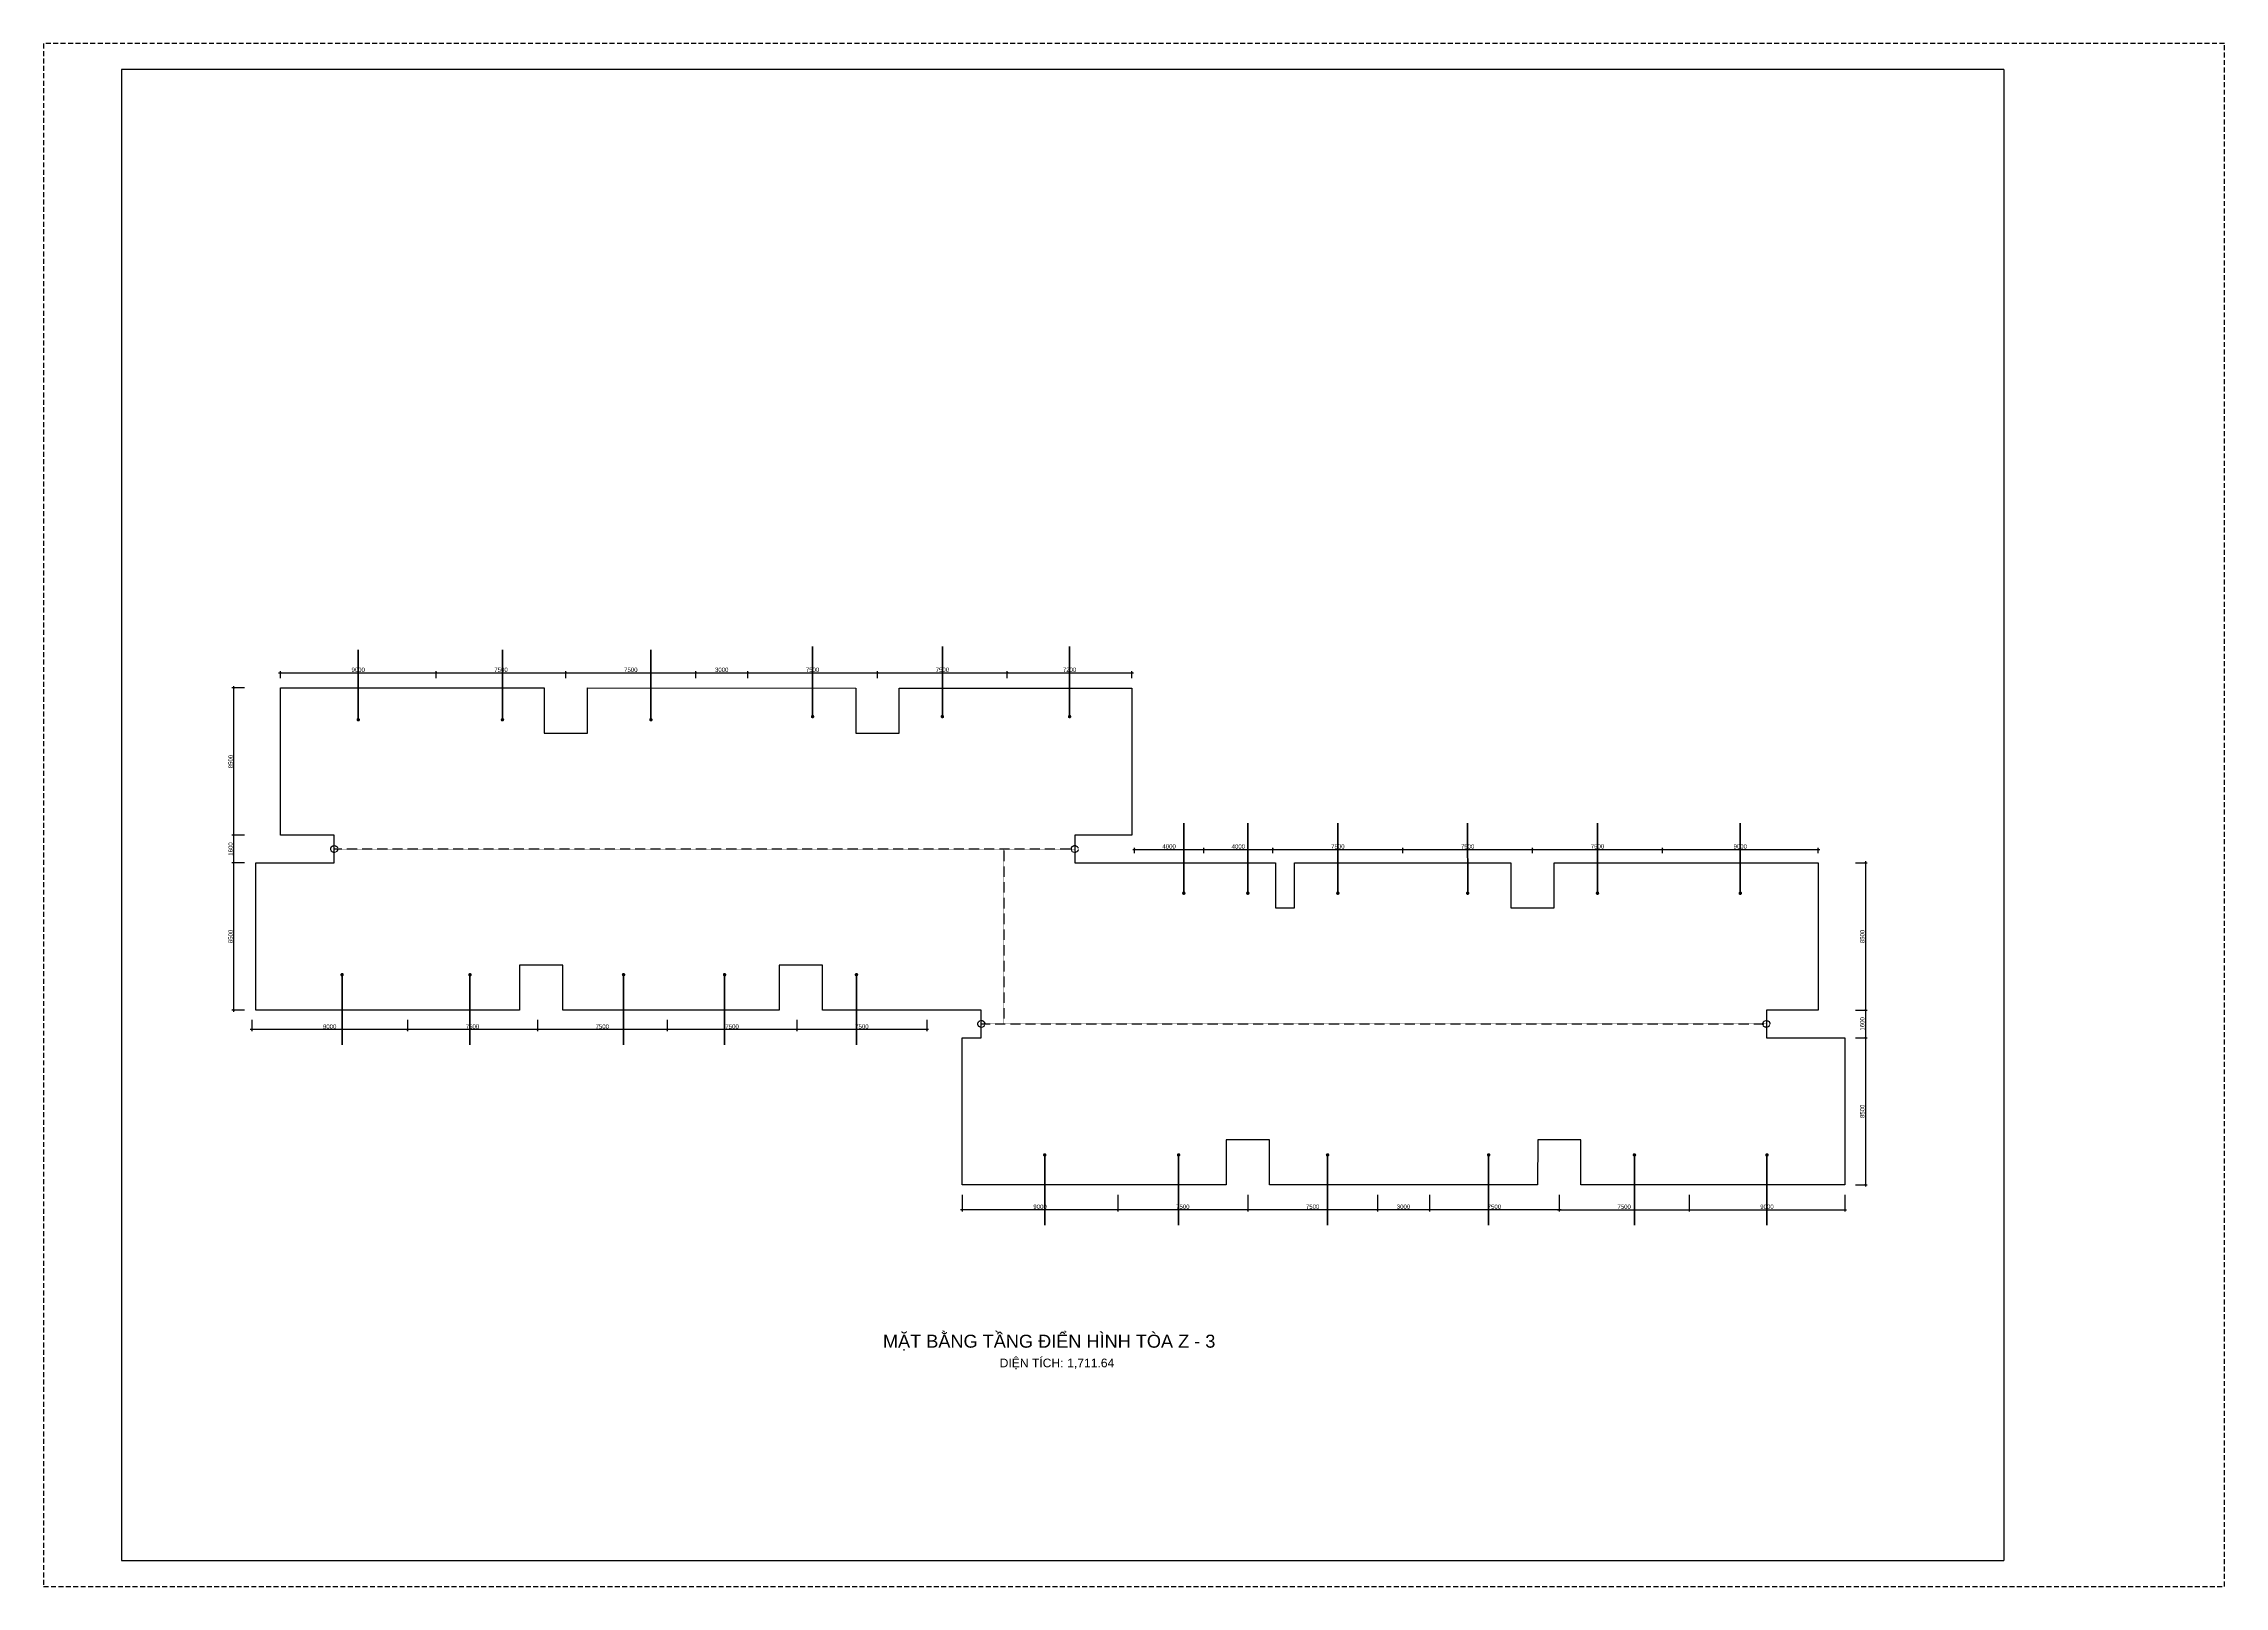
# Model space of a CAD drawing. Header units: millimetres. Extents: x 43 to 126043, y -89269 to -169.
import ezdxf
from ezdxf.enums import TextEntityAlignment as Align

# ---------------------------------------------------------------- set-up
doc = ezdxf.new("R2010")
doc.units = ezdxf.units.MM
doc.linetypes.add('HIDDEN', pattern=[9.525, 6.35, -3.175])
doc.layers.get('0').update_dxf_attribs({"color": 231})
doc.layers.get('DefPoints').update_dxf_attribs({"color": 191})
doc.layers.add('A-SHBD', color=7, linetype='Continuous', lineweight=35)
doc.layers.add('A-TEXT', color=255, linetype='Continuous', lineweight=25)
doc.layers.add('ls-dim', color=7, linetype='Continuous')
doc.layers.add('MDI-BAO', color=1, linetype='Continuous')
doc.layers.add('MDI-HANHLANG', color=5, linetype='HIDDEN', plot=False)
doc.styles.add('250602-MB CO CAU CĂN HO X1-3A-1$0$style1', font='arial.ttf')
doc.styles.add('VTK_Arial', font='arial.ttf', dxfattribs={"width": 0.8})
doc.dimstyles.new('250602-MB CO CAU CĂN HO X1-3A-1$0$Dim_50', dxfattribs={"dimscale": 50, "dimtxt": 2, "dimasz": 1.5, "dimexe": 1, "dimexo": 0, "dimgap": 1, "dimtad": 1, "dimdec": 0, "dimlfac": -1, "dimzin": 12, "dimdsep": 46, "dimtxsty": '250602-MB CO CAU CĂN HO X1-3A-1$0$style1', "dimblk1": '250602-MB CO CAU CĂN HO X1-3A-1$0$_ARCHTICK', "dimblk2": '250602-MB CO CAU CĂN HO X1-3A-1$0$_ARCHTICK', "dimsah": 1, "dimcen": 1.5, "dimdle": 1.5, "dimclrd": 256, "dimclre": 256, "dimclrt": 2, "dimadec": 1, "dimazin": 3, "dimtm": 1e-09, "dimtfac": 0.416667, "dimtdec": 0, "dimtix": 1, "dimtmove": 2, "dimatfit": 3, "dimfxl": 7, "dimfxlon": 1, "dimtolj": 1, "dimtzin": 0, "dimlwd": -1, "dimlwe": -1, "dimarcsym": 1})
doc.dimstyles.new('A-2.5-DIM100', dxfattribs={"dimscale": 100, "dimtxt": 2.5, "dimasz": 1, "dimexe": 1, "dimexo": 0, "dimgap": 0.5, "dimtad": 1, "dimdec": 0, "dimzin": 12, "dimdsep": 46, "dimtxsty": 'VTK_Arial', "dimblk": 'ARCHTICK', "dimcen": 0, "dimdle": 1, "dimclrd": 256, "dimclre": 256, "dimclrt": 7, "dimadec": 1, "dimazin": 3, "dimtfac": 1, "dimtdec": 0, "dimtmove": 0, "dimatfit": 2, "dimfxl": 20, "dimtolj": 1, "dimtzin": 0, "dimlwd": -1, "dimlwe": -1, "dimarcsym": 0})

# ---------------------------------------------------------------- blocks, each defined once
blk = doc.blocks.new('VTK-A1_BoKhungTen')
at = {"layer": 'DefPoints', "linetype": 'HIDDEN', "ltscale": 0.3}
blk.add_lwpolyline([(0, -594), (840, -594), (840, 0), (0, 0)], close=True, dxfattribs=at)
at = {"layer": 'DefPoints'}
for points in [[(755, -10), (30, -10), (30, -584), (755, -584)], [(755, -10), (755, -584)]]:
    blk.add_lwpolyline(points, dxfattribs=at)
blk = doc.blocks.new('_ArchTick')
at = {"color": 0, "linetype": 'ByBlock', "const_width": 0.15}
blk.add_lwpolyline([(-0.5, -0.5), (0.5, 0.5)], dxfattribs=at)
blk = doc.blocks.new('*D30')
at = {"layer": 'DefPoints', "color": 0, "transparency": 16777216}
for p in [(22721, -36511), (13721, -36817, 0), (22721, -36817, 0)]:
    blk.add_point(p, dxfattribs=at)
at = {"layer": 'ls-dim', "transparency": 16777216}
for p, q in [((13621, -36511), (22821, -36511)), ((13721, -36817), (13721, -36411)), ((22721, -36817), (22721, -36411))]:
    blk.add_line(p, q, dxfattribs=at)
at = {"layer": 'ls-dim', "transparency": 16777216, "xscale": 100, "yscale": 100, "zscale": 100, "rotation": 180}
blk.add_blockref('_ArchTick', (13721, -36511), dxfattribs=at)
at = {"layer": 'ls-dim', "transparency": 16777216, "xscale": 100, "yscale": 100, "zscale": 100}
blk.add_blockref('_ArchTick', (22721, -36511), dxfattribs=at)
at = {"layer": 'ls-dim', "color": 7, "transparency": 16777216, "insert": (18221, -36333), "char_height": 250, "attachment_point": 5, "style": 'VTK_Arial'}
blk.add_mtext('\\A1;9000', dxfattribs=at)
blk = doc.blocks.new('*D31')
at = {"layer": 'DefPoints', "color": 0, "transparency": 16777216}
for p in [(30221, -36511), (22721, -36817, 0), (30221, -36817, 0)]:
    blk.add_point(p, dxfattribs=at)
at = {"layer": 'ls-dim', "transparency": 16777216}
for p, q in [((22621, -36511), (30321, -36511)), ((22721, -36817), (22721, -36411)), ((30221, -36817), (30221, -36411))]:
    blk.add_line(p, q, dxfattribs=at)
at = {"layer": 'ls-dim', "transparency": 16777216, "xscale": 100, "yscale": 100, "zscale": 100}
for p, rotation in [((22721, -36511), 179.9999999999974), ((30221, -36511), 359.9999999999974)]:
    blk.add_blockref('_ArchTick', p, dxfattribs=dict(at, rotation=rotation))
at = {"layer": 'ls-dim', "color": 7, "transparency": 16777216, "insert": (26471, -36333), "char_height": 250, "attachment_point": 5, "style": 'VTK_Arial'}
blk.add_mtext('\\A1;7500', dxfattribs=at)
blk = doc.blocks.new('*D32')
at = {"layer": 'DefPoints', "color": 0, "transparency": 16777216}
for p in [(37721, -36511), (30221, -36817, 0), (37721, -36817)]:
    blk.add_point(p, dxfattribs=at)
at = {"layer": 'ls-dim', "transparency": 16777216}
for p, q in [((30121, -36511), (37821, -36511)), ((30221, -36817), (30221, -36411)), ((37721, -36817), (37721, -36411))]:
    blk.add_line(p, q, dxfattribs=at)
at = {"layer": 'ls-dim', "transparency": 16777216, "xscale": 100, "yscale": 100, "zscale": 100}
for p, rotation in [((30221, -36511), 179.9999999999974), ((37721, -36511), 359.9999999999974)]:
    blk.add_blockref('_ArchTick', p, dxfattribs=dict(at, rotation=rotation))
at = {"layer": 'ls-dim', "color": 7, "transparency": 16777216, "insert": (33971, -36333), "char_height": 250, "attachment_point": 5, "style": 'VTK_Arial'}
blk.add_mtext('\\A1;7500', dxfattribs=at)
blk = doc.blocks.new('*D33')
at = {"layer": 'DefPoints', "color": 0, "transparency": 16777216}
for p in [(40722, -36511), (37721, -36817), (40722, -36817, 0)]:
    blk.add_point(p, dxfattribs=at)
at = {"layer": 'ls-dim', "transparency": 16777216}
for p, q in [((37621, -36511), (40822, -36511)), ((37721, -36817), (37721, -36411)), ((40722, -36817), (40722, -36411))]:
    blk.add_line(p, q, dxfattribs=at)
at = {"layer": 'ls-dim', "transparency": 16777216, "xscale": 100, "yscale": 100, "zscale": 100}
for p, rotation in [((37721, -36511), 179.9999999999974), ((40722, -36511), 359.9999999999974)]:
    blk.add_blockref('_ArchTick', p, dxfattribs=dict(at, rotation=rotation))
at = {"layer": 'ls-dim', "color": 7, "transparency": 16777216, "insert": (39222, -36333), "char_height": 250, "attachment_point": 5, "style": 'VTK_Arial'}
blk.add_mtext('\\A1;3000', dxfattribs=at)
blk = doc.blocks.new('*D34')
at = {"layer": 'DefPoints', "color": 0, "transparency": 16777216}
for p in [(48222, -36511), (40722, -36817, 0), (48222, -36822, 0)]:
    blk.add_point(p, dxfattribs=at)
at = {"layer": 'ls-dim', "transparency": 16777216}
for p, q in [((40622, -36511), (48322, -36511)), ((40722, -36817), (40722, -36411)), ((48222, -36822), (48222, -36411))]:
    blk.add_line(p, q, dxfattribs=at)
at = {"layer": 'ls-dim', "transparency": 16777216, "xscale": 100, "yscale": 100, "zscale": 100}
for p, rotation in [((40722, -36511), 179.9999999999974), ((48222, -36511), 359.9999999999974)]:
    blk.add_blockref('_ArchTick', p, dxfattribs=dict(at, rotation=rotation))
at = {"layer": 'ls-dim', "color": 7, "transparency": 16777216, "insert": (44472, -36333), "char_height": 250, "attachment_point": 5, "style": 'VTK_Arial'}
blk.add_mtext('\\A1;7500', dxfattribs=at)
blk = doc.blocks.new('*D35')
at = {"layer": 'DefPoints', "color": 0, "transparency": 16777216}
for p in [(55722, -36511), (48222, -36822, 0), (55722, -36822, 0)]:
    blk.add_point(p, dxfattribs=at)
at = {"layer": 'ls-dim', "transparency": 16777216}
for p, q in [((48122, -36511), (55822, -36511)), ((48222, -36822), (48222, -36411)), ((55722, -36822), (55722, -36411))]:
    blk.add_line(p, q, dxfattribs=at)
at = {"layer": 'ls-dim', "transparency": 16777216, "xscale": 100, "yscale": 100, "zscale": 100}
for p, rotation in [((48222, -36511), 179.9999999999974), ((55722, -36511), 359.9999999999974)]:
    blk.add_blockref('_ArchTick', p, dxfattribs=dict(at, rotation=rotation))
at = {"layer": 'ls-dim', "color": 7, "transparency": 16777216, "insert": (51972, -36333), "char_height": 250, "attachment_point": 5, "style": 'VTK_Arial'}
blk.add_mtext('\\A1;7500', dxfattribs=at)
blk = doc.blocks.new('*D36')
at = {"layer": 'DefPoints', "color": 0, "transparency": 16777216}
for p in [(62922, -36511), (55722, -36822, 0), (62922, -36822, 0)]:
    blk.add_point(p, dxfattribs=at)
at = {"layer": 'ls-dim', "transparency": 16777216}
for p, q in [((55622, -36511), (63022, -36511)), ((55722, -36822), (55722, -36411)), ((62922, -36822), (62922, -36411))]:
    blk.add_line(p, q, dxfattribs=at)
at = {"layer": 'ls-dim', "transparency": 16777216, "xscale": 100, "yscale": 100, "zscale": 100}
for p, rotation in [((55722, -36511), 179.9999999999974), ((62922, -36511), 359.9999999999974)]:
    blk.add_blockref('_ArchTick', p, dxfattribs=dict(at, rotation=rotation))
at = {"layer": 'ls-dim', "color": 7, "transparency": 16777216, "insert": (59322, -36333), "char_height": 250, "attachment_point": 5, "style": 'VTK_Arial'}
blk.add_mtext('\\A1;7200', dxfattribs=at)
blk = doc.blocks.new('*D37')
at = {"layer": 'DefPoints', "color": 0, "transparency": 16777216}
for p in [(63072, -46917, 0), (67072, -46714), (67072, -46917, 0)]:
    blk.add_point(p, dxfattribs=at)
at = {"layer": 'ls-dim', "transparency": 16777216}
for p, q in [((63072, -46917), (63072, -46614)), ((67072, -46917), (67072, -46614)), ((62972, -46714), (67172, -46714))]:
    blk.add_line(p, q, dxfattribs=at)
at = {"layer": 'ls-dim', "transparency": 16777216, "xscale": 100, "yscale": 100, "zscale": 100, "rotation": 180}
blk.add_blockref('_ArchTick', (63072, -46714), dxfattribs=at)
at = {"layer": 'ls-dim', "transparency": 16777216, "xscale": 100, "yscale": 100, "zscale": 100}
blk.add_blockref('_ArchTick', (67072, -46714), dxfattribs=at)
at = {"layer": 'ls-dim', "color": 7, "transparency": 16777216, "insert": (65072, -46536), "char_height": 250, "attachment_point": 5, "style": 'VTK_Arial'}
blk.add_mtext('\\A1;4000', dxfattribs=at)
blk = doc.blocks.new('*D38')
at = {"layer": 'DefPoints', "color": 0, "transparency": 16777216}
for p in [(67072, -46917, 0), (71072, -46714), (71072, -46917, 0)]:
    blk.add_point(p, dxfattribs=at)
at = {"layer": 'ls-dim', "transparency": 16777216}
for p, q in [((67072, -46917), (67072, -46614)), ((71072, -46917), (71072, -46614)), ((66972, -46714), (71172, -46714))]:
    blk.add_line(p, q, dxfattribs=at)
at = {"layer": 'ls-dim', "transparency": 16777216, "xscale": 100, "yscale": 100, "zscale": 100, "rotation": 180}
blk.add_blockref('_ArchTick', (67072, -46714), dxfattribs=at)
at = {"layer": 'ls-dim', "transparency": 16777216, "xscale": 100, "yscale": 100, "zscale": 100}
blk.add_blockref('_ArchTick', (71072, -46714), dxfattribs=at)
at = {"layer": 'ls-dim', "color": 7, "transparency": 16777216, "insert": (69072, -46536), "char_height": 250, "attachment_point": 5, "style": 'VTK_Arial'}
blk.add_mtext('\\A1;4000', dxfattribs=at)
blk = doc.blocks.new('*D39')
at = {"layer": 'DefPoints', "color": 0, "transparency": 16777216}
for p in [(71072, -46917, 0), (78572, -46714), (78572, -46917, 0)]:
    blk.add_point(p, dxfattribs=at)
at = {"layer": 'ls-dim', "transparency": 16777216}
for p, q in [((71072, -46917), (71072, -46614)), ((78572, -46917), (78572, -46614)), ((70972, -46714), (78672, -46714))]:
    blk.add_line(p, q, dxfattribs=at)
at = {"layer": 'ls-dim', "transparency": 16777216, "xscale": 100, "yscale": 100, "zscale": 100, "rotation": 180}
blk.add_blockref('_ArchTick', (71072, -46714), dxfattribs=at)
at = {"layer": 'ls-dim', "transparency": 16777216, "xscale": 100, "yscale": 100, "zscale": 100}
blk.add_blockref('_ArchTick', (78572, -46714), dxfattribs=at)
at = {"layer": 'ls-dim', "color": 7, "transparency": 16777216, "insert": (74822, -46536), "char_height": 250, "attachment_point": 5, "style": 'VTK_Arial'}
blk.add_mtext('\\A1;7500', dxfattribs=at)
blk = doc.blocks.new('*D40')
at = {"layer": 'DefPoints', "color": 0, "transparency": 16777216}
for p in [(78572, -46917, 0), (86072, -46714), (86072, -46917, 0)]:
    blk.add_point(p, dxfattribs=at)
at = {"layer": 'ls-dim', "transparency": 16777216}
for p, q in [((78572, -46917), (78572, -46614)), ((86072, -46917), (86072, -46614)), ((78472, -46714), (86172, -46714))]:
    blk.add_line(p, q, dxfattribs=at)
at = {"layer": 'ls-dim', "transparency": 16777216, "xscale": 100, "yscale": 100, "zscale": 100, "rotation": 180}
blk.add_blockref('_ArchTick', (78572, -46714), dxfattribs=at)
at = {"layer": 'ls-dim', "transparency": 16777216, "xscale": 100, "yscale": 100, "zscale": 100}
blk.add_blockref('_ArchTick', (86072, -46714), dxfattribs=at)
at = {"layer": 'ls-dim', "color": 7, "transparency": 16777216, "insert": (82322, -46536), "char_height": 250, "attachment_point": 5, "style": 'VTK_Arial'}
blk.add_mtext('\\A1;7500', dxfattribs=at)
blk = doc.blocks.new('*D41')
at = {"layer": 'DefPoints', "color": 0, "transparency": 16777216}
for p in [(86072, -46917, 0), (93572, -46714), (93572, -46917, 0)]:
    blk.add_point(p, dxfattribs=at)
at = {"layer": 'ls-dim', "transparency": 16777216}
for p, q in [((86072, -46917), (86072, -46614)), ((93572, -46917), (93572, -46614)), ((85972, -46714), (93672, -46714))]:
    blk.add_line(p, q, dxfattribs=at)
at = {"layer": 'ls-dim', "transparency": 16777216, "xscale": 100, "yscale": 100, "zscale": 100, "rotation": 180}
blk.add_blockref('_ArchTick', (86072, -46714), dxfattribs=at)
at = {"layer": 'ls-dim', "transparency": 16777216, "xscale": 100, "yscale": 100, "zscale": 100}
blk.add_blockref('_ArchTick', (93572, -46714), dxfattribs=at)
at = {"layer": 'ls-dim', "color": 7, "transparency": 16777216, "insert": (89822, -46536), "char_height": 250, "attachment_point": 5, "style": 'VTK_Arial'}
blk.add_mtext('\\A1;7500', dxfattribs=at)
blk = doc.blocks.new('*D42')
at = {"layer": 'DefPoints', "color": 0, "transparency": 16777216}
for p in [(93572, -46917, 0), (102572, -46714), (102572, -46917, 0)]:
    blk.add_point(p, dxfattribs=at)
at = {"layer": 'ls-dim', "transparency": 16777216}
for p, q in [((93572, -46917), (93572, -46614)), ((102572, -46917), (102572, -46614)), ((93472, -46714), (102672, -46714))]:
    blk.add_line(p, q, dxfattribs=at)
at = {"layer": 'ls-dim', "transparency": 16777216, "xscale": 100, "yscale": 100, "zscale": 100, "rotation": 180}
blk.add_blockref('_ArchTick', (93572, -46714), dxfattribs=at)
at = {"layer": 'ls-dim', "transparency": 16777216, "xscale": 100, "yscale": 100, "zscale": 100}
blk.add_blockref('_ArchTick', (102572, -46714), dxfattribs=at)
at = {"layer": 'ls-dim', "color": 7, "transparency": 16777216, "insert": (98072, -46536), "char_height": 250, "attachment_point": 5, "style": 'VTK_Arial'}
blk.add_mtext('\\A1;9000', dxfattribs=at)
blk = doc.blocks.new('*D43')
at = {"layer": 'DefPoints', "color": 0, "transparency": 16777216}
for p in [(95115, -66650, 0), (104115, -66650, 0), (104115, -67521)]:
    blk.add_point(p, dxfattribs=at)
at = {"layer": 'ls-dim', "transparency": 16777216}
for p, q in [((95115, -66650), (95115, -67621)), ((104115, -66650), (104115, -67621)), ((95015, -67521), (104215, -67521))]:
    blk.add_line(p, q, dxfattribs=at)
at = {"layer": 'ls-dim', "transparency": 16777216, "xscale": 100, "yscale": 100, "zscale": 100, "rotation": 180}
blk.add_blockref('_ArchTick', (95115, -67521), dxfattribs=at)
at = {"layer": 'ls-dim', "transparency": 16777216, "xscale": 100, "yscale": 100, "zscale": 100}
blk.add_blockref('_ArchTick', (104115, -67521), dxfattribs=at)
at = {"layer": 'ls-dim', "color": 7, "transparency": 16777216, "insert": (99615, -67344), "char_height": 250, "attachment_point": 5, "style": 'VTK_Arial'}
blk.add_mtext('\\A1;9000', dxfattribs=at)
blk = doc.blocks.new('*D44')
at = {"layer": 'DefPoints', "color": 0, "transparency": 16777216}
for p in [(80115, -66650, 0), (87615, -66650, 0), (80115, -67521)]:
    blk.add_point(p, dxfattribs=at)
at = {"layer": 'ls-dim', "transparency": 16777216}
for p, q in [((80115, -66650), (80115, -67621)), ((87615, -66650), (87615, -67621)), ((87715, -67521), (80015, -67521))]:
    blk.add_line(p, q, dxfattribs=at)
at = {"layer": 'ls-dim', "transparency": 16777216, "xscale": 100, "yscale": 100, "zscale": 100, "rotation": 180}
blk.add_blockref('_ArchTick', (80115, -67521), dxfattribs=at)
at = {"layer": 'ls-dim', "transparency": 16777216, "xscale": 100, "yscale": 100, "zscale": 100}
blk.add_blockref('_ArchTick', (87615, -67521), dxfattribs=at)
at = {"layer": 'ls-dim', "color": 7, "transparency": 16777216, "insert": (83865, -67344), "char_height": 250, "attachment_point": 5, "style": 'VTK_Arial'}
blk.add_mtext('\\A1;7500', dxfattribs=at)
blk = doc.blocks.new('*D45')
at = {"layer": 'DefPoints', "color": 0, "transparency": 16777216}
for p in [(77115, -66650, 0), (80115, -66650, 0), (77115, -67521)]:
    blk.add_point(p, dxfattribs=at)
at = {"layer": 'ls-dim', "transparency": 16777216}
for p, q in [((77115, -66650), (77115, -67621)), ((80115, -66650), (80115, -67621)), ((80215, -67521), (77015, -67521))]:
    blk.add_line(p, q, dxfattribs=at)
at = {"layer": 'ls-dim', "transparency": 16777216, "xscale": 100, "yscale": 100, "zscale": 100, "rotation": 180}
blk.add_blockref('_ArchTick', (77115, -67521), dxfattribs=at)
at = {"layer": 'ls-dim', "transparency": 16777216, "xscale": 100, "yscale": 100, "zscale": 100}
blk.add_blockref('_ArchTick', (80115, -67521), dxfattribs=at)
at = {"layer": 'ls-dim', "color": 7, "transparency": 16777216, "insert": (78615, -67344), "char_height": 250, "attachment_point": 5, "style": 'VTK_Arial'}
blk.add_mtext('\\A1;3000', dxfattribs=at)
blk = doc.blocks.new('*D46')
at = {"layer": 'DefPoints', "color": 0, "transparency": 16777216}
for p in [(69615, -66650, 0), (77115, -66650, 0), (69615, -67521)]:
    blk.add_point(p, dxfattribs=at)
at = {"layer": 'ls-dim', "transparency": 16777216}
for p, q in [((69615, -66650), (69615, -67621)), ((77115, -66650), (77115, -67621)), ((77215, -67521), (69515, -67521))]:
    blk.add_line(p, q, dxfattribs=at)
at = {"layer": 'ls-dim', "transparency": 16777216, "xscale": 100, "yscale": 100, "zscale": 100, "rotation": 180}
blk.add_blockref('_ArchTick', (69615, -67521), dxfattribs=at)
at = {"layer": 'ls-dim', "transparency": 16777216, "xscale": 100, "yscale": 100, "zscale": 100}
blk.add_blockref('_ArchTick', (77115, -67521), dxfattribs=at)
at = {"layer": 'ls-dim', "color": 7, "transparency": 16777216, "insert": (73365, -67344), "char_height": 250, "attachment_point": 5, "style": 'VTK_Arial'}
blk.add_mtext('\\A1;7500', dxfattribs=at)
blk = doc.blocks.new('*D47')
at = {"layer": 'DefPoints', "color": 0, "transparency": 16777216}
for p in [(62115, -66650, 0), (69615, -66650, 0), (62115, -67521)]:
    blk.add_point(p, dxfattribs=at)
at = {"layer": 'ls-dim', "transparency": 16777216}
for p, q in [((62115, -66650), (62115, -67621)), ((69615, -66650), (69615, -67621)), ((69715, -67521), (62015, -67521))]:
    blk.add_line(p, q, dxfattribs=at)
at = {"layer": 'ls-dim', "transparency": 16777216, "xscale": 100, "yscale": 100, "zscale": 100, "rotation": 180}
blk.add_blockref('_ArchTick', (62115, -67521), dxfattribs=at)
at = {"layer": 'ls-dim', "transparency": 16777216, "xscale": 100, "yscale": 100, "zscale": 100}
blk.add_blockref('_ArchTick', (69615, -67521), dxfattribs=at)
at = {"layer": 'ls-dim', "color": 7, "transparency": 16777216, "insert": (65865, -67344), "char_height": 250, "attachment_point": 5, "style": 'VTK_Arial'}
blk.add_mtext('\\A1;7500', dxfattribs=at)
blk = doc.blocks.new('*D48')
at = {"layer": 'DefPoints', "color": 0, "transparency": 16777216}
for p in [(53115, -66650, 0), (62115, -66650, 0), (53115, -67521)]:
    blk.add_point(p, dxfattribs=at)
at = {"layer": 'ls-dim', "transparency": 16777216}
for p, q in [((53115, -66650), (53115, -67621)), ((62115, -66650), (62115, -67621)), ((62215, -67521), (53015, -67521))]:
    blk.add_line(p, q, dxfattribs=at)
at = {"layer": 'ls-dim', "transparency": 16777216, "xscale": 100, "yscale": 100, "zscale": 100, "rotation": 180}
blk.add_blockref('_ArchTick', (53115, -67521), dxfattribs=at)
at = {"layer": 'ls-dim', "transparency": 16777216, "xscale": 100, "yscale": 100, "zscale": 100}
blk.add_blockref('_ArchTick', (62115, -67521), dxfattribs=at)
at = {"layer": 'ls-dim', "color": 7, "transparency": 16777216, "insert": (57615, -67344), "char_height": 250, "attachment_point": 5, "style": 'VTK_Arial'}
blk.add_mtext('\\A1;9000', dxfattribs=at)
blk = doc.blocks.new('*D49')
at = {"layer": 'DefPoints', "color": 0, "transparency": 16777216}
for p in [(43572, -56550, 0), (51072, -56550, 0), (43572, -57113)]:
    blk.add_point(p, dxfattribs=at)
at = {"layer": 'ls-dim', "transparency": 16777216}
for p, q in [((43572, -56550), (43572, -57213)), ((51072, -56550), (51072, -57213)), ((51172, -57113), (43472, -57113))]:
    blk.add_line(p, q, dxfattribs=at)
at = {"layer": 'ls-dim', "transparency": 16777216, "xscale": 100, "yscale": 100, "zscale": 100, "rotation": 180}
blk.add_blockref('_ArchTick', (43572, -57113), dxfattribs=at)
at = {"layer": 'ls-dim', "transparency": 16777216, "xscale": 100, "yscale": 100, "zscale": 100}
blk.add_blockref('_ArchTick', (51072, -57113), dxfattribs=at)
at = {"layer": 'ls-dim', "color": 7, "transparency": 16777216, "insert": (47322, -56936), "char_height": 250, "attachment_point": 5, "style": 'VTK_Arial'}
blk.add_mtext('\\A1;7500', dxfattribs=at)
blk = doc.blocks.new('*D50')
at = {"layer": 'DefPoints', "color": 0, "transparency": 16777216}
for p in [(36072, -56550, 0), (43572, -56550, 0), (36072, -57113)]:
    blk.add_point(p, dxfattribs=at)
at = {"layer": 'ls-dim', "transparency": 16777216}
for p, q in [((36072, -56550), (36072, -57213)), ((43572, -56550), (43572, -57213)), ((43672, -57113), (35972, -57113))]:
    blk.add_line(p, q, dxfattribs=at)
at = {"layer": 'ls-dim', "transparency": 16777216, "xscale": 100, "yscale": 100, "zscale": 100, "rotation": 180}
blk.add_blockref('_ArchTick', (36072, -57113), dxfattribs=at)
at = {"layer": 'ls-dim', "transparency": 16777216, "xscale": 100, "yscale": 100, "zscale": 100}
blk.add_blockref('_ArchTick', (43572, -57113), dxfattribs=at)
at = {"layer": 'ls-dim', "color": 7, "transparency": 16777216, "insert": (39822, -56936), "char_height": 250, "attachment_point": 5, "style": 'VTK_Arial'}
blk.add_mtext('\\A1;7500', dxfattribs=at)
blk = doc.blocks.new('*D51')
at = {"layer": 'DefPoints', "color": 0, "transparency": 16777216}
for p in [(28572, -56550, 0), (36072, -56550, 0), (28572, -57113)]:
    blk.add_point(p, dxfattribs=at)
at = {"layer": 'ls-dim', "transparency": 16777216}
for p, q in [((28572, -56550), (28572, -57213)), ((36072, -56550), (36072, -57213)), ((36172, -57113), (28472, -57113))]:
    blk.add_line(p, q, dxfattribs=at)
at = {"layer": 'ls-dim', "transparency": 16777216, "xscale": 100, "yscale": 100, "zscale": 100, "rotation": 180}
blk.add_blockref('_ArchTick', (28572, -57113), dxfattribs=at)
at = {"layer": 'ls-dim', "transparency": 16777216, "xscale": 100, "yscale": 100, "zscale": 100}
blk.add_blockref('_ArchTick', (36072, -57113), dxfattribs=at)
at = {"layer": 'ls-dim', "color": 7, "transparency": 16777216, "insert": (32322, -56936), "char_height": 250, "attachment_point": 5, "style": 'VTK_Arial'}
blk.add_mtext('\\A1;7500', dxfattribs=at)
blk = doc.blocks.new('*D52')
at = {"layer": 'DefPoints', "color": 0, "transparency": 16777216}
for p in [(21072, -56550, 0), (28572, -56550, 0), (21072, -57113)]:
    blk.add_point(p, dxfattribs=at)
at = {"layer": 'ls-dim', "transparency": 16777216}
for p, q in [((21072, -56550), (21072, -57213)), ((28572, -56550), (28572, -57213)), ((28672, -57113), (20972, -57113))]:
    blk.add_line(p, q, dxfattribs=at)
at = {"layer": 'ls-dim', "transparency": 16777216, "xscale": 100, "yscale": 100, "zscale": 100, "rotation": 180}
blk.add_blockref('_ArchTick', (21072, -57113), dxfattribs=at)
at = {"layer": 'ls-dim', "transparency": 16777216, "xscale": 100, "yscale": 100, "zscale": 100}
blk.add_blockref('_ArchTick', (28572, -57113), dxfattribs=at)
at = {"layer": 'ls-dim', "color": 7, "transparency": 16777216, "insert": (24822, -56936), "char_height": 250, "attachment_point": 5, "style": 'VTK_Arial'}
blk.add_mtext('\\A1;7500', dxfattribs=at)
blk = doc.blocks.new('*D53')
at = {"layer": 'DefPoints', "color": 0, "transparency": 16777216}
for p in [(12072, -56550, 0), (21072, -56550, 0), (12072, -57113)]:
    blk.add_point(p, dxfattribs=at)
at = {"layer": 'ls-dim', "transparency": 16777216}
for p, q in [((12072, -56550), (12072, -57213)), ((21072, -56550), (21072, -57213)), ((21172, -57113), (11972, -57113))]:
    blk.add_line(p, q, dxfattribs=at)
at = {"layer": 'ls-dim', "transparency": 16777216, "xscale": 100, "yscale": 100, "zscale": 100, "rotation": 180}
blk.add_blockref('_ArchTick', (12072, -57113), dxfattribs=at)
at = {"layer": 'ls-dim', "transparency": 16777216, "xscale": 100, "yscale": 100, "zscale": 100}
blk.add_blockref('_ArchTick', (21072, -57113), dxfattribs=at)
at = {"layer": 'ls-dim', "color": 7, "transparency": 16777216, "insert": (16572, -56936), "char_height": 250, "attachment_point": 5, "style": 'VTK_Arial'}
blk.add_mtext('\\A1;9000', dxfattribs=at)
blk = doc.blocks.new('*D54')
at = {"layer": 'DefPoints', "color": 0, "transparency": 16777216}
for p in [(87615, -66650, 0), (95115, -67046), (95115, -67521)]:
    blk.add_point(p, dxfattribs=at)
at = {"layer": 'ls-dim', "transparency": 16777216}
for p, q in [((87615, -66650), (87615, -67621)), ((87515, -67521), (95215, -67521)), ((95115, -67046), (95115, -67621))]:
    blk.add_line(p, q, dxfattribs=at)
at = {"layer": 'ls-dim', "transparency": 16777216, "xscale": 100, "yscale": 100, "zscale": 100, "rotation": 180}
blk.add_blockref('_ArchTick', (87615, -67521), dxfattribs=at)
at = {"layer": 'ls-dim', "transparency": 16777216, "xscale": 100, "yscale": 100, "zscale": 100}
blk.add_blockref('_ArchTick', (95115, -67521), dxfattribs=at)
at = {"layer": 'ls-dim', "color": 7, "transparency": 16777216, "insert": (91365, -67344), "char_height": 250, "attachment_point": 5, "style": 'VTK_Arial'}
blk.add_mtext('\\A1;7500', dxfattribs=at)
blk = doc.blocks.new('*D55')
at = {"layer": 'DefPoints', "color": 0, "transparency": 16777216}
for p in [(104733, -47483), (104733, -55983), (105301, -55983)]:
    blk.add_point(p, dxfattribs=at)
at = {"layer": 'ls-dim', "transparency": 16777216}
for p, q in [((104733, -47483), (105401, -47483)), ((105301, -47383), (105301, -56083)), ((104733, -55983), (105401, -55983))]:
    blk.add_line(p, q, dxfattribs=at)
at = {"layer": 'ls-dim', "transparency": 16777216, "xscale": 100, "yscale": 100, "zscale": 100}
for p, rotation in [((105301, -47483), 90), ((105301, -55983), 270)]:
    blk.add_blockref('_ArchTick', p, dxfattribs=dict(at, rotation=rotation))
at = {"layer": 'ls-dim', "color": 7, "transparency": 16777216, "insert": (105123, -51733), "char_height": 250, "attachment_point": 5, "rotation": 90, "style": 'VTK_Arial'}
blk.add_mtext('\\A1;8500', dxfattribs=at)
blk = doc.blocks.new('*D56')
at = {"layer": 'DefPoints', "color": 0, "transparency": 16777216}
for p in [(104733, -55983), (104733, -57583), (105301, -57583)]:
    blk.add_point(p, dxfattribs=at)
at = {"layer": 'ls-dim', "transparency": 16777216}
for p, q in [((104733, -55983), (105401, -55983)), ((105301, -55883), (105301, -57683)), ((104733, -57583), (105401, -57583))]:
    blk.add_line(p, q, dxfattribs=at)
at = {"layer": 'ls-dim', "transparency": 16777216, "xscale": 100, "yscale": 100, "zscale": 100}
for p, rotation in [((105301, -55983), 90), ((105301, -57583), 270)]:
    blk.add_blockref('_ArchTick', p, dxfattribs=dict(at, rotation=rotation))
at = {"layer": 'ls-dim', "color": 7, "transparency": 16777216, "insert": (105123, -56783), "char_height": 250, "attachment_point": 5, "rotation": 90, "style": 'VTK_Arial'}
blk.add_mtext('\\A1;1600', dxfattribs=at)
blk = doc.blocks.new('*D57')
at = {"layer": 'DefPoints', "color": 0, "transparency": 16777216}
for p in [(104733, -57583), (104733, -66083), (105301, -66083)]:
    blk.add_point(p, dxfattribs=at)
at = {"layer": 'ls-dim', "transparency": 16777216}
for p, q in [((104733, -57583), (105401, -57583)), ((105301, -57483), (105301, -66183)), ((104733, -66083), (105401, -66083))]:
    blk.add_line(p, q, dxfattribs=at)
at = {"layer": 'ls-dim', "transparency": 16777216, "xscale": 100, "yscale": 100, "zscale": 100}
for p, rotation in [((105301, -57583), 90), ((105301, -66083), 270)]:
    blk.add_blockref('_ArchTick', p, dxfattribs=dict(at, rotation=rotation))
at = {"layer": 'ls-dim', "color": 7, "transparency": 16777216, "insert": (105123, -61833), "char_height": 250, "attachment_point": 5, "rotation": 90, "style": 'VTK_Arial'}
blk.add_mtext('\\A1;8500', dxfattribs=at)
blk = doc.blocks.new('*D58')
at = {"layer": 'DefPoints', "color": 0, "transparency": 16777216}
for p in [(11645, -37384), (11023, -45884), (11645, -45884)]:
    blk.add_point(p, dxfattribs=at)
at = {"layer": 'ls-dim', "transparency": 16777216}
for p, q in [((11645, -37384), (10923, -37384)), ((11023, -37284), (11023, -45984)), ((11645, -45884), (10923, -45884))]:
    blk.add_line(p, q, dxfattribs=at)
at = {"layer": 'ls-dim', "transparency": 16777216, "xscale": 100, "yscale": 100, "zscale": 100}
for p, rotation in [((11023, -37384), 90), ((11023, -45884), 270)]:
    blk.add_blockref('_ArchTick', p, dxfattribs=dict(at, rotation=rotation))
at = {"layer": 'ls-dim', "color": 7, "transparency": 16777216, "insert": (10846, -41634), "char_height": 250, "attachment_point": 5, "rotation": 90, "style": 'VTK_Arial'}
blk.add_mtext('\\A1;8500', dxfattribs=at)
blk = doc.blocks.new('*D59')
at = {"layer": 'DefPoints', "color": 0, "transparency": 16777216}
for p in [(11645, -45884), (11023, -47483), (11645, -47483)]:
    blk.add_point(p, dxfattribs=at)
at = {"layer": 'ls-dim', "transparency": 16777216}
for p, q in [((11645, -45884), (10923, -45884)), ((11023, -45784), (11023, -47583)), ((11645, -47483), (10923, -47483))]:
    blk.add_line(p, q, dxfattribs=at)
at = {"layer": 'ls-dim', "transparency": 16777216, "xscale": 100, "yscale": 100, "zscale": 100}
for p, rotation in [((11023, -45884), 90), ((11023, -47483), 270)]:
    blk.add_blockref('_ArchTick', p, dxfattribs=dict(at, rotation=rotation))
at = {"layer": 'ls-dim', "color": 7, "transparency": 16777216, "insert": (10846, -46684), "char_height": 250, "attachment_point": 5, "rotation": 90, "style": 'VTK_Arial'}
blk.add_mtext('\\A1;1600', dxfattribs=at)
blk = doc.blocks.new('*D60')
at = {"layer": 'DefPoints', "color": 0, "transparency": 16777216}
for p in [(11645, -47483), (11023, -55983), (11645, -55983)]:
    blk.add_point(p, dxfattribs=at)
at = {"layer": 'ls-dim', "transparency": 16777216}
for p, q in [((11645, -47483), (10923, -47483)), ((11023, -47383), (11023, -56083)), ((11645, -55983), (10923, -55983))]:
    blk.add_line(p, q, dxfattribs=at)
at = {"layer": 'ls-dim', "transparency": 16777216, "xscale": 100, "yscale": 100, "zscale": 100}
for p, rotation in [((11023, -47483), 90), ((11023, -55983), 270)]:
    blk.add_blockref('_ArchTick', p, dxfattribs=dict(at, rotation=rotation))
at = {"layer": 'ls-dim', "color": 7, "transparency": 16777216, "insert": (10846, -51733), "char_height": 250, "attachment_point": 5, "rotation": 90, "style": 'VTK_Arial'}
blk.add_mtext('\\A1;8500', dxfattribs=at)
blk = doc.blocks.new('250602-MB CO CAU CĂN HO X1-3A-1$0$_ARCHTICK')
at = {"color": 0, "linetype": 'ByBlock', "const_width": 0.15}
blk.add_lwpolyline([(-0.5, -0.5), (0.5, 0.5)], dxfattribs=at)

msp = doc.modelspace()

# ---------------------------------------------------------------- linework, layer by layer
at = {"layer": 'MDI-BAO', "elevation": 0}
msp.add_lwpolyline([(13721.4, -37383.6), (28971.8, -37383.6), (28971.1, -39983.3), (31471.4, -39983.3), (31471.4, -37383.6), (46972.3, -37388.5), (46971.5, -39988.2), (49471.9, -39988.2), (49471.9, -37388.5), (62921.9, -37388.5), (62921.9, -45888.5), (59621.9, -45888.4), (59621.9, -47482.4), (71221.9, -47483.5), (71221.9, -50083.4), (72321.9, -50082.9), (72321.9, -47483.5), (84821.9, -47483.5), (84821.9, -50083.5), (87321.9, -50083.1), (87321.9, -47483.5), (102571.9, -47483.5), (102571.9, -55983.5), (99579.6, -55983.5), (99579.6, -57583.5), (104114.6, -57583.5), (104114.6, -66083.5), (88864.6, -66083.5), (88857.1, -63483.5), (86372.1, -63483.5), (86364.6, -66083.5), (70864.6, -66083.5), (70865.3, -63483.8), (68364.6, -63483.8), (68364.6, -66083.5), (53114.6, -66083.5), (53114.6, -57583.5), (54221.9, -57583.5), (54221.8, -55984.2), (45046.9, -55983.5), (45047.7, -53383.8), (42546.9, -53383.8), (42546.9, -55983.5), (30046.9, -55983.5), (30047.7, -53383.8), (27546.9, -53383.8), (27546.9, -55983.5), (12296.9, -55983.4), (12296.9, -47483.4), (16831.9, -47483.5), (16831.9, -45883.6), (16140.8, -45883.6), (13721.4, -45883.6)], close=True, dxfattribs=at)
at = {"layer": 'MDI-HANHLANG'}
for p, q in [((59621.9, -46683.6, 0), (16831.9, -46683.6, 0)), ((55522, -46683.5), (55522, -56783.5)), ((54221.8, -56783.8, 0), (99579.6, -56783.5, 0))]:
    msp.add_line(p, q, dxfattribs=at)
for centre in [(16831.9, -46683.6, 0), (59621.9, -46683.6, 0), (54221.8, -56783.8, 0), (99579.6, -56783.5, 0)]:
    msp.add_circle(centre, 200, dxfattribs=at)

# ---------------------------------------------------------------- block references
at = {"layer": 'DefPoints', "xscale": 150, "yscale": 150, "zscale": 150}
msp.add_blockref('VTK-A1_BoKhungTen', (43.4, -168.9), dxfattribs=at)

# ---------------------------------------------------------------- texts
at = {"layer": 'A-TEXT', "style": 'VTK_Arial'}
msp.add_text('MẶT BẰNG TẦNG ĐIỂN HÌNH TÒA Z - 3', height=750, dxfattribs=at).set_placement((58141.5, -75483.9), align=Align.CENTER)
for s, p in [('DIỆN TÍCH:', (55283.9, -76615)), ('1,711.64', (59185.3, -76615))]:
    msp.add_text(s, height=500, dxfattribs=at).set_placement(p)

# ---------------------------------------------------------------- dimensions: what is measured, and where the dimension line sits
at = {"layer": 'ls-dim'}
for p1, p2, distance, picture, middle in [((13721.4, -36817, 0), (22721.4, -36817, 0), 306, '*D30', (18221.4, -36333.4)), ((11645.2, -37383.6), (11645.2, -45883.6), -621.8, '*D58', (10845.8, -41633.6)), ((63071.9, -46916.9, 0), (67071.9, -46916.9, 0), 203.3, '*D37', (65071.9, -46536)), ((104732.9, -47483.5), (104732.9, -55983.5), 568, '*D55', (105123.3, -51733.5)), ((51072.2, -56550, 0), (43572.2, -56550, 0), 563.2, '*D49', (47322.2, -56935.6)), ((95114.6, -66650, 0), (104114.6, -66650, 0), -871.2, '*D43', (99614.6, -67343.6))]:
    dim = msp.add_aligned_dim(p1=p1, p2=p2, distance=distance, dimstyle='A-2.5-DIM100', override={"dimpost": '\\X'}, dxfattribs=at)
    dim.commit()
    dim.dimension.update_dxf_attribs({"geometry": picture, "text_midpoint": middle})
for base, p1, p2, angle, picture, middle in [((30221.4, -36511), (22721.4, -36817, 0), (30221.4, -36817, 0), 180, '*D31', (26471.4, -36333.4)), ((37721.4, -36511), (30221.4, -36817, 0), (37721.4, -36817), 180, '*D32', (33971.4, -36333.4)), ((40721.8867, -36511.0131), (37721.4027, -36817.0376), (40721.8867, -36817.0376, 0), 180, '*D33', (39221.6447, -36333.2846)), ((48221.9, -36511), (40721.9, -36817, 0), (48221.9, -36822, 0), 180, '*D34', (44471.9, -36333.4)), ((55721.9, -36511), (48221.9, -36822, 0), (55721.9, -36822, 0), 180, '*D35', (51971.9, -36333.4)), ((62921.9, -36511), (55721.9, -36822, 0), (62921.9, -36822, 0), 180, '*D36', (59321.9, -36333.4)), ((11023.5, -47483.4), (11645.2, -45883.6), (11645.2, -47483.4), 90, '*D59', (10845.8, -46683.5)), ((71071.9, -46713.6), (67071.9, -46916.9, 0), (71071.9, -46916.9, 0), 180, '*D38', (69071.9, -46536)), ((78571.9, -46713.6), (71071.9, -46916.9, 0), (78571.9, -46916.9, 0), 180, '*D39', (74821.9, -46536)), ((86071.9, -46713.6), (78571.9, -46916.9, 0), (86071.9, -46916.9, 0), 180, '*D40', (82321.9, -46536)), ((93571.9, -46713.6), (86071.9, -46916.9, 0), (93571.9, -46916.9, 0), 180, '*D41', (89821.9, -46536)), ((102571.9, -46713.6), (93571.9, -46916.9, 0), (102571.9, -46916.9, 0), 180, '*D42', (98071.9, -46536)), ((11023.5, -55983.4), (11645.2, -47483.4), (11645.2, -55983.4), 90, '*D60', (10845.8, -51733.4)), ((12072.2, -57113.3), (21072.2, -56550, 0), (12072.2, -56550, 0), 0, '*D53', (16572.2, -56935.6)), ((21072.2, -57113.3), (28572.2, -56550, 0), (21072.2, -56550, 0), 0, '*D52', (24822.2, -56935.6)), ((28572.2, -57113.3), (36072.2, -56550, 0), (28572.2, -56550, 0), 0, '*D51', (32322.2, -56935.6)), ((36072.2, -57113.3), (43572.2, -56550, 0), (36072.2, -56550, 0), 0, '*D50', (39822.2, -56935.6)), ((105300.9, -57583.5), (104732.9, -55983.5), (104732.9, -57583.5), 90, '*D56', (105123.3, -56783.5)), ((105300.9, -66083.5), (104732.9, -57583.5), (104732.9, -66083.5), 90, '*D57', (105123.3, -61833.5)), ((53114.6, -67521.2), (62114.6, -66650, 0), (53114.6, -66650, 0), 180, '*D48', (57614.6, -67343.6)), ((62114.6, -67521.2), (69614.6, -66650, 0), (62114.6, -66650, 0), 180, '*D47', (65864.6, -67343.6)), ((69614.6, -67521.2), (77114.6, -66650, 0), (69614.6, -66650, 0), 180, '*D46', (73364.6, -67343.6)), ((77114.6, -67521.2), (80114.6, -66650, 0), (77114.6, -66650, 0), 180, '*D45', (78614.6, -67343.5)), ((80114.6, -67521.2), (87614.6, -66650, 0), (80114.6, -66650, 0), 180, '*D44', (83864.6, -67343.6)), ((95114.6, -67521.2), (87614.6, -66650, 0), (95114.6, -67046.5), 180, '*D54', (91364.6, -67343.6))]:
    dim = msp.add_linear_dim(base=base, p1=p1, p2=p2, angle=angle, dimstyle='A-2.5-DIM100', override={"dimpost": '\\X', "dimtmove": 1}, dxfattribs=at)
    dim.commit()
    dim.dimension.update_dxf_attribs({"geometry": picture, "text_midpoint": middle})

# ---------------------------------------------------------------- leaders
at = {"layer": 'A-SHBD'}
for points in [[(18221.6, -39217.8), (18221.3, -35170.5)], [(26554.5, -39217.8), (26554.2, -35170.5)], [(35132.3, -39217.8), (35132, -35170.5)], [(44472.2, -39033.5), (44471.9, -34986.2)], [(51972.2, -39033.5), (51971.9, -34986.2)], [(59322.2, -39033.5), (59321.9, -34986.2)], [(65921.3, -49236.2), (65921, -45188.8)], [(69619.7, -49236.2), (69619.4, -45188.8)], [(74822.1, -49236.2), (74821.8, -45188.8)], [(82322.1, -49236.2), (82321.8, -45188.8)], [(89822.1, -49236.2), (89821.8, -45188.8)], [(98072.1, -49236.2), (98071.8, -45188.8)], [(17288.4, -53943.1), (17288.1, -57990.5)], [(24678.8, -53943.1), (24678.5, -57990.5)], [(33551.1, -53943.1), (33550.8, -57990.5)], [(39387.9, -53943.1), (39387.6, -57990.5)], [(47008.1, -53943.1), (47007.8, -57990.5)], [(57887.8, -64351.1), (57887.5, -68398.4)], [(65618.6, -64351.1), (65618.3, -68398.4)], [(74226.2, -64351.1), (74225.9, -68398.4)], [(83533.6, -64351.1), (83533.3, -68398.4)], [(91958.8, -64351.1), (91958.5, -68398.4)], [(99614.8, -64351.1), (99614.5, -68398.4)]]:
    msp.add_leader(points, dimstyle='250602-MB CO CAU CĂN HO X1-3A-1$0$Dim_50', override={"dimasz": 4, "dimtad": 0, "dimldrblk": 'Dot', "dimtfill": 1}, dxfattribs=at)

doc.saveas('drawing.dxf')
